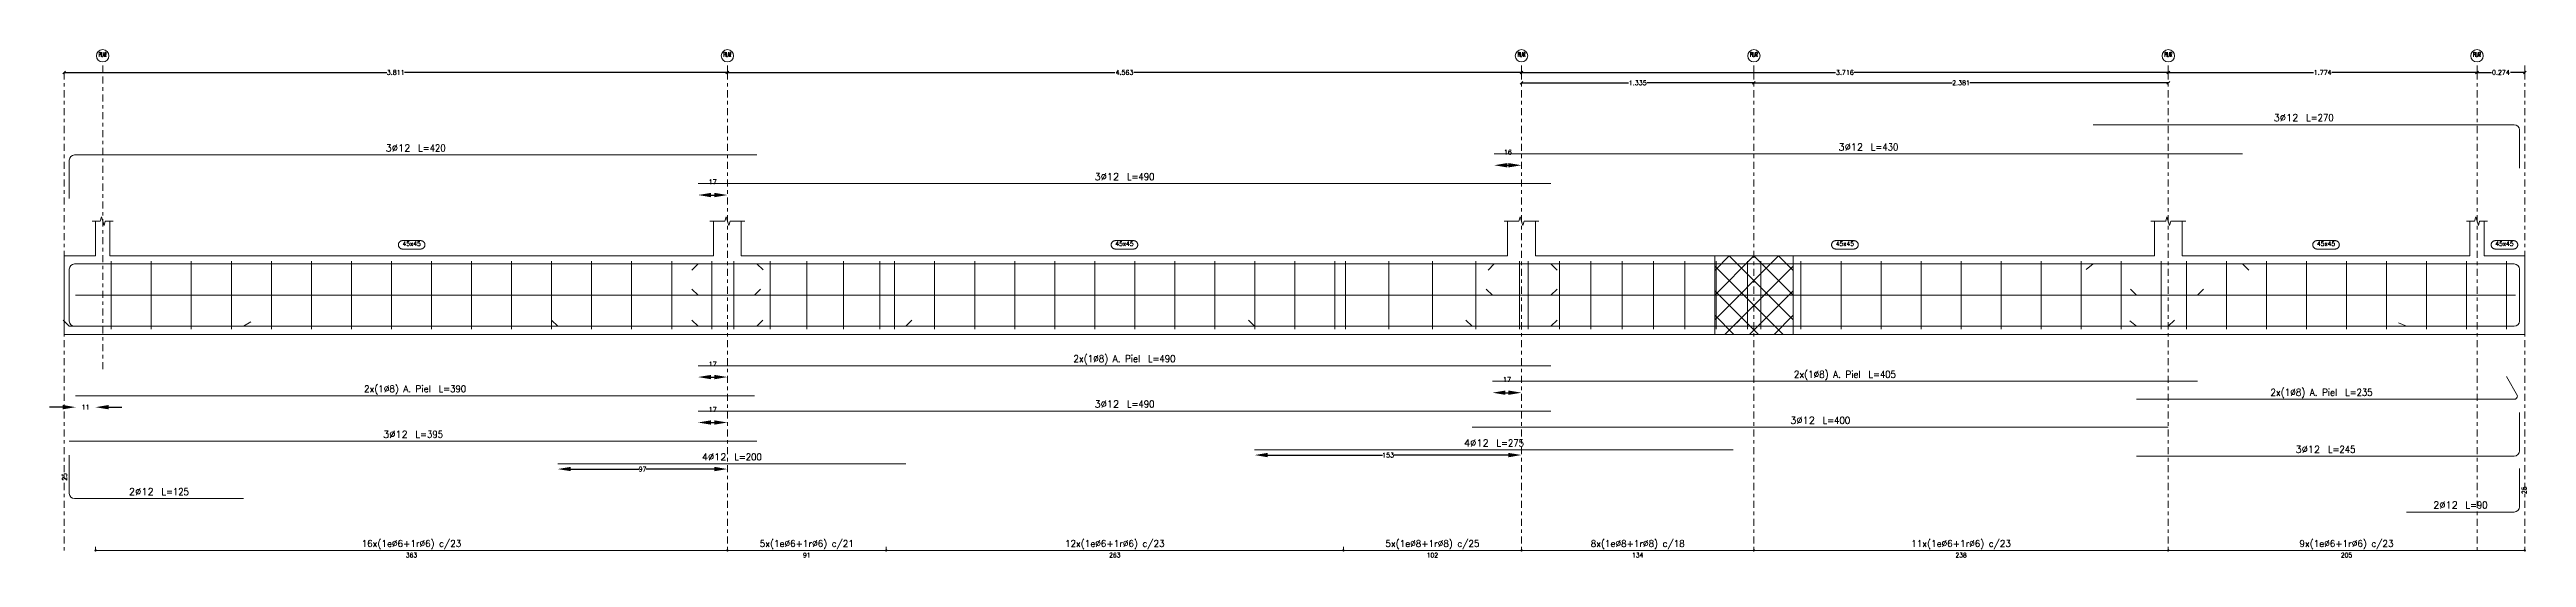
# Model space of a CAD drawing. Header units: millimetres. Extents: x 1 to 227, y -3 to 111.
# Drawn here: x 69.4 to 140.5, y 55.6 to 70.2 of the extents above; entities that cross this region are included whole.
import ezdxf
from ezdxf.enums import TextEntityAlignment as Align

# ---------------------------------------------------------------- set-up
doc = ezdxf.new("R2010")
doc.units = ezdxf.units.MM
doc.linetypes.add('CYPE_RAYAPUNTO', pattern=[0.4125, 0.2025, -0.105, 0, -0.105])
for name, color, linetype, lineweight in [('ALZ_ARM_LONG_ARM_TEXTOS', 3, 'Continuous', 9), ('ALZ_ARM_LONG_TXT_LONG', 3, 'Continuous', 9), ('ALZ_ARM_TRANS_TXT_EST', 3, 'Continuous', 9), ('ALZ_CONT_NUDOS', 122, 'Continuous', 9), ('ALZ_CONT_VIG_HORMIGON', 2, 'Continuous', 9), ('ALZ_COT_COT_ANCLAJES', 3, 'Continuous', 0), ('ALZ_COT_COT_ARM', 3, 'Continuous', 0), ('ALZ_COT_COT_EST', 3, 'Continuous', 0), ('ALZ_COT_COT_LIN_APOYOS', 2, 'CYPE_RAYAPUNTO', 0), ('ALZ_COT_LONGITUD_PROYECTADA', 122, 'Continuous', 0), ('ALZ_COT_TEXTOS_ESTRIBOS', 122, 'Continuous', 0), ('ALZ_REF_COT_LIN_AUX_COTA', 2, 'CYPE_RAYAPUNTO', 9), ('ALZ_REF_REF_NOMBRE', 3, 'Continuous', 9), ('ALZ_REF_REF_REFERENCIA', 3, 'Continuous', 9), ('ALZ_REF_TEXTO_REF_NOMBRE', 3, 'Continuous', 9), ('ALZ_REF_TEXTO_REF_REFERENCIA', 3, 'Continuous', 9), ('ARM_LONGITUDINAL_Ø12', 171, 'Continuous', 9), ('ARM_LONGITUDINAL_Ø8', 32, 'Continuous', 9), ('ARM_TRANSVERSAL_Ø6', 151, 'Continuous', 9), ('ARM_TRANSVERSAL_Ø8', 32, 'Continuous', 9)]:
    doc.layers.add(name, color=color, linetype=linetype, lineweight=lineweight)
doc.styles.add('CYPETXT_0.2_romans', font='romans__.ttf', dxfattribs={"height": 0.133333})
doc.styles.add('CYPETXT_romans', font='romans__.ttf', dxfattribs={"height": 0.2})
doc.dimstyles.new('cype_arrow', dxfattribs={"dimtxt": 0.18, "dimasz": 0.375, "dimexe": 0.05, "dimexo": 0.05, "dimgap": 0, "dimtad": 0, "dimdec": 4, "dimzin": 0, "dimdsep": 46, "dimtxsty": 'CYPETXT_0.2_romans', "dimcen": 0.09, "dimadec": 0, "dimazin": 0, "dimtfac": 1, "dimtdec": 4, "dimtofl": 0, "dimtmove": 2, "dimatfit": 3, "dimfxl": 1, "dimtolj": 1, "dimtzin": 0, "dimarcsym": 0})
doc.dimstyles.new('cype_oblique', dxfattribs={"dimtxt": 0.18, "dimasz": 0.18, "dimexe": 0.05, "dimexo": 0.05, "dimgap": 0, "dimtad": 0, "dimdec": 4, "dimzin": 0, "dimdsep": 46, "dimtxsty": 'CYPETXT_0.2_romans', "dimblk": 'OBLIQUE', "dimtsz": 0.04, "dimcen": 0.09, "dimadec": 0, "dimazin": 0, "dimtfac": 1, "dimtdec": 4, "dimtofl": 0, "dimtmove": 2, "dimatfit": 3, "dimfxl": 1, "dimtolj": 1, "dimtzin": 0, "dimarcsym": 0})

msp = doc.modelspace()

# ---------------------------------------------------------------- texts
at = {"layer": 'ALZ_ARM_LONG_ARM_TEXTOS', "style": 'CYPETXT_romans'}
for s, width, p, p2 in [('3%%c12', 0.900912, (133.256, 68.13065), (133.967, 68.13065)), ('3%%c12', 0.900912, (79.01869, 67.26079), (79.72969, 67.26079)), ('3%%c12', 0.900912, (120.75169, 67.29231), (121.46269, 67.29231)), ('3%%c12', 0.900912, (99.38044, 66.43779), (100.09144, 66.43779)), ('2x(1%%c8) A. Piel', 0.787854, (98.77594, 61.21079), (100.69594, 61.21079)), ('2x(1%%c8) A. Piel', 0.787854, (78.39675, 60.34619), (80.31675, 60.34619)), ('2x(1%%c8) A. Piel', 0.787854, (119.47219, 60.76232), (121.39219, 60.76232)), ('2x(1%%c8) A. Piel', 0.787854, (133.164, 60.24886), (135.084, 60.24886)), ('3%%c12', 0.900912, (99.38044, 59.9067), (100.09144, 59.9067)), ('3%%c12', 0.900912, (78.94369, 59.04328), (79.65469, 59.04328)), ('3%%c12', 0.900912, (119.3665, 59.44477), (120.0775, 59.44477)), ('4%%c12', 0.900912, (88.09937, 58.39328), (88.81037, 58.39328)), ('4%%c12', 0.900912, (109.99592, 58.79477), (110.70692, 58.79477)), ('3%%c12', 0.900912, (133.881, 58.61198), (134.592, 58.61198)), ('2%%c12', 0.900912, (71.64369, 57.39328), (72.35469, 57.39328)), ('2%%c12', 0.900912, (137.837, 57.00899), (138.548, 57.00899))]:
    msp.add_text(s, height=0.2, dxfattribs=dict(at, width=width)).set_placement(p, p2, align=Align.FIT)
at = {"layer": 'ALZ_ARM_LONG_TXT_LONG', "style": 'CYPETXT_romans'}
for s, width, p, p2 in [(' L=270', 0.7704, (134.067, 68.13065), (134.979, 68.13065)), (' L=420', 0.7704, (79.82969, 67.26079), (80.74169, 67.26079)), (' L=430', 0.7704, (121.56269, 67.29231), (122.47469, 67.29231)), (' L=490', 0.7704, (100.19144, 66.43779), (101.10344, 66.43779)), (' L=490', 0.7704, (100.79594, 61.21079), (101.70794, 61.21079)), (' L=390', 0.7704, (80.41675, 60.34619), (81.32875, 60.34619)), (' L=405', 0.7704, (121.49219, 60.76232), (122.40419, 60.76232)), (' L=490', 0.7704, (100.19144, 59.9067), (101.10344, 59.9067)), (' L=235', 0.7704, (135.184, 60.24886), (136.096, 60.24886)), (' L=395', 0.7704, (79.75469, 59.04328), (80.66669, 59.04328)), (' L=400', 0.7704, (120.1775, 59.44477), (121.0895, 59.44477)), (' L=200', 0.7704, (88.91037, 58.39328), (89.82237, 58.39328)), (' L=275', 0.7704, (110.80692, 58.79477), (111.71892, 58.79477)), (' L=245', 0.7704, (134.692, 58.61198), (135.604, 58.61198)), (' L=125', 0.7704, (72.45469, 57.39328), (73.36669, 57.39328)), (' L=90', 0.756659, (138.648, 57.00899), (139.398, 57.00899))]:
    msp.add_text(s, height=0.2, dxfattribs=dict(at, width=width)).set_placement(p, p2, align=Align.FIT)
at = {"layer": 'ALZ_ARM_TRANS_TXT_EST', "style": 'CYPETXT_romans'}
for s, width, p, p2 in [('16x(1e%%c6+1r%%c6) c/23', 0.810054, (78.32775, 55.90506), (81.19275, 55.90506)), ('5x(1e%%c6+1r%%c6) c/21', 0.808265, (89.76529, 55.90506), (92.46829, 55.90506)), ('12x(1e%%c6+1r%%c6) c/23', 0.810054, (98.53221, 55.90506), (101.39721, 55.90506)), ('5x(1e%%c8+1r%%c8) c/25', 0.808265, (107.73836, 55.90506), (110.44136, 55.90506)), ('8x(1e%%c8+1r%%c8) c/18', 0.808265, (113.63519, 55.90506), (116.33819, 55.90506)), ('11x(1e%%c6+1r%%c6) c/23', 0.810054, (122.844, 55.90506), (125.709, 55.90506)), ('9x(1e%%c6+1r%%c6) c/23', 0.808265, (133.99625, 55.90506), (136.69925, 55.90506))]:
    msp.add_text(s, height=0.2, dxfattribs=dict(at, width=width)).set_placement(p, p2, align=Align.FIT)
at = {"layer": 'ALZ_COT_COT_ANCLAJES', "style": 'CYPETXT_romans', "width": 0.841121}
for p, p2 in [((69.86352, 57.81028), (69.86352, 58.02628)), ((140.5175, 57.42599), (140.5175, 57.64199))]:
    msp.add_text('25', height=0.133333, rotation=90, dxfattribs=at).set_placement(p, p2, align=Align.FIT)
at = {"layer": 'ALZ_COT_TEXTOS_ESTRIBOS', "style": 'CYPETXT_romans', "width": 0.841121}
for s, p, p2 in [('363', (79.59825, 55.60506), (79.92225, 55.60506)), ('91', (91.00879, 55.60506), (91.22479, 55.60506)), ('263', (99.80271, 55.60506), (100.12671, 55.60506)), ('102', (108.92786, 55.60506), (109.25186, 55.60506)), ('134', (114.82469, 55.60506), (115.14869, 55.60506)), ('238', (124.1145, 55.60506), (124.4385, 55.60506)), ('205', (135.18575, 55.60506), (135.50975, 55.60506))]:
    msp.add_text(s, height=0.133333, dxfattribs=at).set_placement(p, p2, align=Align.FIT)
at = {"layer": 'ALZ_REF_TEXTO_REF_NOMBRE', "style": 'CYPETXT_romans', "width": 0.840822}
for p, p2 in [((79.50325, 64.54745), (80.02725, 64.54745)), ((99.97994, 64.54745), (100.50394, 64.54745)), ((120.67619, 64.54745), (121.20019, 64.54745)), ((134.49825, 64.54745), (135.02225, 64.54745)), ((139.623, 64.54745), (140.147, 64.54745))]:
    msp.add_text('45x45', height=0.133333, dxfattribs=at).set_placement(p, p2, align=Align.FIT)
at = {"layer": 'ALZ_REF_TEXTO_REF_REFERENCIA', "style": 'CYPETXT_romans', "width": 0.406031}
for p, p2 in [((70.78, 69.97571), (71, 69.97571)), ((88.7255, 69.97571), (88.9455, 69.97571)), ((111.53838, 69.97571), (111.75838, 69.97571)), ((118.215, 69.97571), (118.435, 69.97571)), ((130.118, 69.97571), (130.338, 69.97571)), ((138.9875, 69.97571), (139.2075, 69.97571))]:
    msp.add_text('PILAR', height=0.133333, dxfattribs=at).set_placement(p, p2, align=Align.FIT)

# ---------------------------------------------------------------- blocks, each defined once
blk = doc.blocks.new('*D46')
at = {"layer": 'ALZ_COT_LONGITUD_PROYECTADA', "color": 0, "lineweight": -2, "transparency": 16777216}
for p, q in [((111.608, 69.191), (111.688, 69.271)), ((111.648, 69.231), (114.726, 69.231)), ((118.325, 69.231), (115.248, 69.231)), ((118.285, 69.191), (118.365, 69.271))]:
    blk.add_line(p, q, dxfattribs=at)
at = {"layer": 'Defpoints', "color": 0, "transparency": 16777216}
for p in [(111.648, 69.231), (111.648, 69.231), (118.325, 69.231)]:
    blk.add_point(p, dxfattribs=at)
at = {"layer": 'ALZ_COT_LONGITUD_PROYECTADA', "color": 0, "transparency": 16777216, "insert": (114.987, 69.231), "char_height": 0.1333, "attachment_point": 5, "style": 'CYPETXT_0.2_romans'}
blk.add_mtext('\\A1;1.335', dxfattribs=at)
blk = doc.blocks.new('_OBLIQUE')
at = {"color": 0, "linetype": 'ByBlock', "lineweight": -2}
blk.add_line((-0.5, -0.5), (0.5, 0.5), dxfattribs=at)
blk = doc.blocks.new('*D47')
at = {"layer": 'ALZ_COT_LONGITUD_PROYECTADA', "color": 0, "lineweight": -2, "transparency": 16777216}
for p, q in [((118.285, 69.191), (118.365, 69.271)), ((118.325, 69.231), (124.023, 69.231)), ((130.228, 69.231), (124.53, 69.231)), ((130.188, 69.191), (130.268, 69.271))]:
    blk.add_line(p, q, dxfattribs=at)
at = {"layer": 'Defpoints', "color": 0, "transparency": 16777216}
for p in [(118.325, 69.231), (118.325, 69.231), (130.228, 69.231)]:
    blk.add_point(p, dxfattribs=at)
at = {"layer": 'ALZ_COT_LONGITUD_PROYECTADA', "color": 0, "transparency": 16777216, "insert": (124.276, 69.231), "char_height": 0.1333, "attachment_point": 5, "style": 'CYPETXT_0.2_romans'}
blk.add_mtext('\\A1;2.381', dxfattribs=at)
blk = doc.blocks.new('*D48')
at = {"layer": 'ALZ_COT_LONGITUD_PROYECTADA', "color": 0, "lineweight": -2, "transparency": 16777216}
for p, q in [((69.74, 69.491), (69.82, 69.571)), ((69.78, 69.531), (79.056, 69.531)), ((88.835, 69.531), (79.56, 69.531)), ((88.795, 69.491), (88.875, 69.571))]:
    blk.add_line(p, q, dxfattribs=at)
at = {"layer": 'Defpoints', "color": 0, "transparency": 16777216}
for p in [(69.78, 69.531), (69.78, 69.531), (88.835, 69.531)]:
    blk.add_point(p, dxfattribs=at)
at = {"layer": 'ALZ_COT_LONGITUD_PROYECTADA', "color": 0, "transparency": 16777216, "insert": (79.308, 69.531), "char_height": 0.1333, "attachment_point": 5, "style": 'CYPETXT_0.2_romans'}
blk.add_mtext('\\A1;3.811', dxfattribs=at)
blk = doc.blocks.new('*D49')
at = {"layer": 'ALZ_COT_LONGITUD_PROYECTADA', "color": 0, "lineweight": -2, "transparency": 16777216}
for p, q in [((88.795, 69.491), (88.875, 69.571)), ((88.835, 69.531), (99.97, 69.531)), ((111.648, 69.531), (100.514, 69.531)), ((111.608, 69.491), (111.688, 69.571))]:
    blk.add_line(p, q, dxfattribs=at)
at = {"layer": 'Defpoints', "color": 0, "transparency": 16777216}
for p in [(88.835, 69.531), (88.835, 69.531), (111.648, 69.531)]:
    blk.add_point(p, dxfattribs=at)
at = {"layer": 'ALZ_COT_LONGITUD_PROYECTADA', "color": 0, "transparency": 16777216, "insert": (100.242, 69.531), "char_height": 0.1333, "attachment_point": 5, "style": 'CYPETXT_0.2_romans'}
blk.add_mtext('\\A1;4.563', dxfattribs=at)
blk = doc.blocks.new('*D50')
at = {"layer": 'ALZ_COT_LONGITUD_PROYECTADA', "color": 0, "lineweight": -2, "transparency": 16777216}
for p, q in [((111.608, 69.491), (111.688, 69.571)), ((111.648, 69.531), (120.667, 69.531)), ((130.228, 69.531), (121.209, 69.531)), ((130.188, 69.491), (130.268, 69.571))]:
    blk.add_line(p, q, dxfattribs=at)
at = {"layer": 'Defpoints', "color": 0, "transparency": 16777216}
for p in [(111.648, 69.531), (111.648, 69.531), (130.228, 69.531)]:
    blk.add_point(p, dxfattribs=at)
at = {"layer": 'ALZ_COT_LONGITUD_PROYECTADA', "color": 0, "transparency": 16777216, "insert": (120.938, 69.531), "char_height": 0.1333, "attachment_point": 5, "style": 'CYPETXT_0.2_romans'}
blk.add_mtext('\\A1;3.716', dxfattribs=at)
blk = doc.blocks.new('*D51')
at = {"layer": 'ALZ_COT_LONGITUD_PROYECTADA', "color": 0, "lineweight": -2, "transparency": 16777216}
for p, q in [((130.188, 69.491), (130.268, 69.571)), ((130.228, 69.531), (134.399, 69.531)), ((139.097, 69.531), (134.926, 69.531)), ((139.057, 69.491), (139.137, 69.571))]:
    blk.add_line(p, q, dxfattribs=at)
at = {"layer": 'Defpoints', "color": 0, "transparency": 16777216}
for p in [(130.228, 69.531), (130.228, 69.531), (139.097, 69.531)]:
    blk.add_point(p, dxfattribs=at)
at = {"layer": 'ALZ_COT_LONGITUD_PROYECTADA', "color": 0, "transparency": 16777216, "insert": (134.663, 69.531), "char_height": 0.1333, "attachment_point": 5, "style": 'CYPETXT_0.2_romans'}
blk.add_mtext('\\A1;1.774', dxfattribs=at)
blk = doc.blocks.new('*D52')
at = {"layer": 'ALZ_COT_LONGITUD_PROYECTADA', "color": 0, "lineweight": -2, "transparency": 16777216}
for p, q in [((139.057, 69.491), (139.137, 69.571)), ((139.097, 69.531), (139.509, 69.531)), ((140.468, 69.531), (140.056, 69.531)), ((140.428, 69.491), (140.508, 69.571))]:
    blk.add_line(p, q, dxfattribs=at)
at = {"layer": 'Defpoints', "color": 0, "transparency": 16777216}
for p in [(139.097, 69.531), (139.097, 69.531), (140.468, 69.531)]:
    blk.add_point(p, dxfattribs=at)
at = {"layer": 'ALZ_COT_LONGITUD_PROYECTADA', "color": 0, "transparency": 16777216, "insert": (139.782, 69.531), "char_height": 0.1333, "attachment_point": 5, "style": 'CYPETXT_0.2_romans'}
blk.add_mtext('\\A1;0.274', dxfattribs=at)
blk = doc.blocks.new('*D53')
at = {"layer": 'ALZ_COT_COT_ARM', "color": 0, "lineweight": -2, "transparency": 16777216}
blk.add_line((88.367, 66.011), (88.46, 66.011), dxfattribs=at)
at = {"layer": 'ALZ_COT_COT_ARM', "color": 0, "transparency": 16777216}
for points in [[(88.367, 66.073), (88.367, 65.948), (87.992, 66.011)], [(88.46, 66.073), (88.46, 65.948), (88.835, 66.011)]]:
    blk.add_solid(points, dxfattribs=at)
at = {"layer": 'Defpoints', "color": 0, "transparency": 16777216}
for p in [(87.992, 66.011), (88.835, 66.011), (88.835, 66.011)]:
    blk.add_point(p, dxfattribs=at)
at = {"layer": 'ALZ_COT_COT_ARM', "color": 0, "transparency": 16777216, "insert": (88.414, 66.386), "char_height": 0.1333, "attachment_point": 5, "style": 'CYPETXT_0.2_romans'}
blk.add_mtext('\\A1;17', dxfattribs=at)
blk = doc.blocks.new('*D54')
at = {"layer": 'ALZ_COT_COT_ARM', "color": 0, "lineweight": -2, "transparency": 16777216}
blk.add_line((88.367, 59.48), (88.46, 59.48), dxfattribs=at)
at = {"layer": 'ALZ_COT_COT_ARM', "color": 0, "transparency": 16777216}
for points in [[(88.367, 59.542), (88.367, 59.417), (87.992, 59.48)], [(88.46, 59.542), (88.46, 59.417), (88.835, 59.48)]]:
    blk.add_solid(points, dxfattribs=at)
at = {"layer": 'Defpoints', "color": 0, "transparency": 16777216}
for p in [(87.992, 59.48), (88.835, 59.48), (88.835, 59.48)]:
    blk.add_point(p, dxfattribs=at)
at = {"layer": 'ALZ_COT_COT_ARM', "color": 0, "transparency": 16777216, "insert": (88.414, 59.855), "char_height": 0.1333, "attachment_point": 5, "style": 'CYPETXT_0.2_romans'}
blk.add_mtext('\\A1;17', dxfattribs=at)
blk = doc.blocks.new('*D55')
at = {"layer": 'ALZ_COT_COT_ARM', "color": 0, "lineweight": -2, "transparency": 16777216}
blk.add_line((111.238, 66.865), (111.273, 66.865), dxfattribs=at)
at = {"layer": 'ALZ_COT_COT_ARM', "color": 0, "transparency": 16777216}
for points in [[(111.238, 66.928), (111.238, 66.803), (110.863, 66.865)], [(111.273, 66.928), (111.273, 66.803), (111.648, 66.865)]]:
    blk.add_solid(points, dxfattribs=at)
at = {"layer": 'Defpoints', "color": 0, "transparency": 16777216}
for p in [(110.863, 66.865), (111.648, 66.865), (111.648, 66.865)]:
    blk.add_point(p, dxfattribs=at)
at = {"layer": 'ALZ_COT_COT_ARM', "color": 0, "transparency": 16777216, "insert": (111.256, 67.24), "char_height": 0.1333, "attachment_point": 5, "style": 'CYPETXT_0.2_romans'}
blk.add_mtext('\\A1;16', dxfattribs=at)
blk = doc.blocks.new('*D56')
at = {"layer": 'ALZ_COT_COT_ARM', "color": 0, "lineweight": -2, "transparency": 16777216}
for p, q in [((69.738, 59.919), (69.363, 59.919)), ((71.06, 59.919), (71.435, 59.919))]:
    blk.add_line(p, q, dxfattribs=at)
at = {"layer": 'ALZ_COT_COT_ARM', "color": 0, "transparency": 16777216}
for points in [[(69.738, 59.982), (69.738, 59.857), (70.113, 59.919)], [(71.06, 59.982), (71.06, 59.857), (70.685, 59.919)]]:
    blk.add_solid(points, dxfattribs=at)
at = {"layer": 'Defpoints', "color": 0, "transparency": 16777216}
for p in [(70.113, 59.919), (70.685, 59.919), (70.685, 59.919)]:
    blk.add_point(p, dxfattribs=at)
at = {"layer": 'ALZ_COT_COT_ARM', "color": 0, "transparency": 16777216, "insert": (70.399, 59.919), "char_height": 0.1333, "attachment_point": 5, "style": 'CYPETXT_0.2_romans'}
blk.add_mtext('\\A1;11', dxfattribs=at)
blk = doc.blocks.new('*D57')
at = {"layer": 'ALZ_COT_COT_ARM', "color": 0, "lineweight": -2, "transparency": 16777216}
blk.add_line((88.367, 60.784), (88.46, 60.784), dxfattribs=at)
at = {"layer": 'ALZ_COT_COT_ARM', "color": 0, "transparency": 16777216}
for points in [[(88.367, 60.846), (88.367, 60.721), (87.992, 60.784)], [(88.46, 60.846), (88.46, 60.721), (88.835, 60.784)]]:
    blk.add_solid(points, dxfattribs=at)
at = {"layer": 'Defpoints', "color": 0, "transparency": 16777216}
for p in [(87.992, 60.784), (88.835, 60.784), (88.835, 60.784)]:
    blk.add_point(p, dxfattribs=at)
at = {"layer": 'ALZ_COT_COT_ARM', "color": 0, "transparency": 16777216, "insert": (88.414, 61.159), "char_height": 0.1333, "attachment_point": 5, "style": 'CYPETXT_0.2_romans'}
blk.add_mtext('\\A1;17', dxfattribs=at)
blk = doc.blocks.new('*D58')
at = {"layer": 'ALZ_COT_COT_ARM', "color": 0, "lineweight": -2, "transparency": 16777216}
blk.add_line((111.188, 60.335), (111.273, 60.335), dxfattribs=at)
at = {"layer": 'ALZ_COT_COT_ARM', "color": 0, "transparency": 16777216}
for points in [[(111.188, 60.398), (111.188, 60.273), (110.813, 60.335)], [(111.273, 60.398), (111.273, 60.273), (111.648, 60.335)]]:
    blk.add_solid(points, dxfattribs=at)
at = {"layer": 'Defpoints', "color": 0, "transparency": 16777216}
for p in [(110.813, 60.335), (111.648, 60.335), (111.648, 60.335)]:
    blk.add_point(p, dxfattribs=at)
at = {"layer": 'ALZ_COT_COT_ARM', "color": 0, "transparency": 16777216, "insert": (111.231, 60.71), "char_height": 0.1333, "attachment_point": 5, "style": 'CYPETXT_0.2_romans'}
blk.add_mtext('\\A1;17', dxfattribs=at)
blk = doc.blocks.new('*D59')
at = {"layer": 'ALZ_COT_COT_ARM', "color": 0, "lineweight": -2, "transparency": 16777216}
for p, q in [((84.336, 58.143), (86.291, 58.143)), ((88.46, 58.143), (86.505, 58.143))]:
    blk.add_line(p, q, dxfattribs=at)
at = {"layer": 'ALZ_COT_COT_ARM', "color": 0, "transparency": 16777216}
for points in [[(84.336, 58.206), (84.336, 58.081), (83.961, 58.143)], [(88.46, 58.206), (88.46, 58.081), (88.835, 58.143)]]:
    blk.add_solid(points, dxfattribs=at)
at = {"layer": 'Defpoints', "color": 0, "transparency": 16777216}
for p in [(83.961, 58.143), (88.835, 58.143), (88.835, 58.143)]:
    blk.add_point(p, dxfattribs=at)
at = {"layer": 'ALZ_COT_COT_ARM', "color": 0, "transparency": 16777216, "insert": (86.398, 58.143), "char_height": 0.1333, "attachment_point": 5, "style": 'CYPETXT_0.2_romans'}
blk.add_mtext('\\A1;97', dxfattribs=at)
blk = doc.blocks.new('*D60')
at = {"layer": 'ALZ_COT_COT_ARM', "color": 0, "lineweight": -2, "transparency": 16777216}
for p, q in [((104.357, 58.545), (107.651, 58.545)), ((111.273, 58.545), (107.979, 58.545))]:
    blk.add_line(p, q, dxfattribs=at)
at = {"layer": 'ALZ_COT_COT_ARM', "color": 0, "transparency": 16777216}
for points in [[(104.357, 58.607), (104.357, 58.482), (103.982, 58.545)], [(111.273, 58.607), (111.273, 58.482), (111.648, 58.545)]]:
    blk.add_solid(points, dxfattribs=at)
at = {"layer": 'Defpoints', "color": 0, "transparency": 16777216}
for p in [(103.982, 58.545), (111.648, 58.545), (111.648, 58.545)]:
    blk.add_point(p, dxfattribs=at)
at = {"layer": 'ALZ_COT_COT_ARM', "color": 0, "transparency": 16777216, "insert": (107.815, 58.545), "char_height": 0.1333, "attachment_point": 5, "style": 'CYPETXT_0.2_romans'}
blk.add_mtext('\\A1;153', dxfattribs=at)

# ---------------------------------------------------------------- dimensions: what is measured, and where the dimension line sits
at = {"layer": 'ALZ_COT_COT_ARM'}
for p1, p2, text, picture, middle in [((110.86319, 66.86531), (111.64838, 66.86531), '16', '*D55', (111.25579, 67.24031)), ((87.99194, 66.01079), (88.8355, 66.01079), '17', '*D53', (88.41372, 66.38579)), ((87.99194, 60.78379), (88.8355, 60.78379), '17', '*D57', (88.41372, 61.15879)), ((110.81319, 60.33532), (111.64838, 60.33532), '17', '*D58', (111.23079, 60.71032)), ((70.11275, 59.91919), (70.685, 59.91919), '11', '*D56', (70.39887, 59.91919)), ((87.99194, 59.4797), (88.8355, 59.4797), '17', '*D54', (88.41372, 59.8547)), ((103.98242, 58.54477), (111.64838, 58.54477), '153', '*D60', (107.8154, 58.54477)), ((83.96087, 58.14328), (88.8355, 58.14328), '97', '*D59', (86.39818, 58.14328))]:
    dim = msp.add_aligned_dim(p1=p1, p2=p2, distance=0, text=text, dimstyle='cype_arrow', override={"dimexe": 0, "dimexo": 0}, dxfattribs=at)
    dim.commit()
    dim.dimension.update_dxf_attribs({"geometry": picture, "text_midpoint": middle})
at = {"layer": 'ALZ_COT_LONGITUD_PROYECTADA'}
for p1, p2, text, picture, middle in [((88.8355, 69.53065), (69.78019, 69.53065), '3.811', '*D48', (79.30785, 69.53065)), ((111.64838, 69.53065), (88.8355, 69.53065), '4.563', '*D49', (100.24194, 69.53065)), ((130.228, 69.53065), (111.64838, 69.53065), '3.716', '*D50', (120.93819, 69.53065)), ((118.325, 69.23065), (111.64838, 69.23065), '1.335', '*D46', (114.98669, 69.23065)), ((130.228, 69.23065), (118.325, 69.23065), '2.381', '*D47', (124.2765, 69.23065)), ((139.0975, 69.53065), (130.228, 69.53065), '1.774', '*D51', (134.66275, 69.53065)), ((140.4675, 69.53065), (139.0975, 69.53065), '0.274', '*D52', (139.7825, 69.53065))]:
    dim = msp.add_aligned_dim(p1=p1, p2=p2, distance=0, text=text, dimstyle='cype_oblique', override={"dimexe": 0, "dimexo": 0}, dxfattribs=at)
    dim.commit()
    dim.dimension.update_dxf_attribs({"geometry": picture, "text_midpoint": middle})

# ---------------------------------------------------------------- linework, layer by layer
at = {"layer": 'ALZ_CONT_NUDOS'}
for p, q in [((70.685, 64.26079), (70.685, 65.26079)), ((71.095, 64.26079), (71.095, 65.26079)), ((88.4355, 64.26079), (88.4355, 65.26079)), ((89.2355, 64.26079), (89.2355, 65.26079)), ((111.24838, 64.26079), (111.24838, 65.26079)), ((112.04838, 64.26079), (112.04838, 65.26079)), ((129.828, 64.26079), (129.828, 65.26079)), ((130.628, 64.26079), (130.628, 65.26079)), ((138.8925, 64.26079), (138.8925, 65.26079)), ((139.3025, 64.26079), (139.3025, 65.26079))]:
    msp.add_line(p, q, dxfattribs=at)
at = {"layer": 'ALZ_CONT_NUDOS', "lineweight": 0}
for p, q in [((117.2, 63.84289), (117.61789, 64.26079)), ((117.2, 63.13579), (118.325, 64.26079)), ((117.2, 62.42868), (119.0321, 64.26079)), ((119.45, 62.42868), (117.61789, 64.26079)), ((119.45, 63.13579), (118.325, 64.26079)), ((119.45, 63.84289), (119.0321, 64.26079)), ((119.16078, 62.01079), (117.2, 63.97157)), ((117.48921, 62.01079), (119.45, 63.97157)), ((118.45368, 62.01079), (117.2, 63.26447)), ((118.19632, 62.01079), (119.45, 63.26447)), ((117.74657, 62.01079), (117.2, 62.55736)), ((118.90342, 62.01079), (119.45, 62.55736))]:
    msp.add_line(p, q, dxfattribs=at)
at = {"layer": 'ALZ_CONT_NUDOS'}
for points in [[(70.585, 65.26079), (70.815, 65.26079), (70.8525, 65.38579), (70.9275, 65.13579), (70.965, 65.26079), (71.195, 65.26079)], [(88.3355, 65.26079), (88.7605, 65.26079), (88.798, 65.38579), (88.873, 65.13579), (88.9105, 65.26079), (89.3355, 65.26079)], [(111.14838, 65.26079), (111.57338, 65.26079), (111.61088, 65.38579), (111.68588, 65.13579), (111.72338, 65.26079), (112.14838, 65.26079)], [(129.728, 65.26079), (130.153, 65.26079), (130.1905, 65.38579), (130.2655, 65.13579), (130.303, 65.26079), (130.728, 65.26079)], [(138.7925, 65.26079), (139.0225, 65.26079), (139.06, 65.38579), (139.135, 65.13579), (139.1725, 65.26079), (139.4025, 65.26079)], [(70.685, 64.26079), (69.78019, 64.26079), (69.78019, 62.01079), (70.685, 62.01079), (71.095, 62.01079)], [(88.4355, 62.01079), (89.2355, 62.01079)], [(111.24838, 62.01079), (112.04838, 62.01079)], [(129.828, 62.01079), (130.628, 62.01079)], [(138.8925, 62.01079), (139.3025, 62.01079)]]:
    msp.add_lwpolyline(points, dxfattribs=at)
at = {"layer": 'ALZ_CONT_NUDOS', "lineweight": 0}
msp.add_lwpolyline([(117.2, 64.26079), (117.2, 62.01079), (119.45, 62.01079), (119.45, 64.26079), (117.2, 64.26079)], close=True, dxfattribs=at)
at = {"layer": 'ALZ_CONT_VIG_HORMIGON'}
for p, q in [((71.095, 64.26079), (88.4355, 64.26079)), ((89.2355, 64.26079), (111.24838, 64.26079)), ((112.04838, 64.26079), (118.325, 64.26079)), ((118.325, 64.26079), (129.828, 64.26079)), ((130.628, 64.26079), (138.8925, 64.26079)), ((139.3025, 64.26079), (140.4675, 64.26079)), ((71.095, 62.01079), (88.4355, 62.01079)), ((89.2355, 62.01079), (111.24838, 62.01079)), ((112.04838, 62.01079), (118.325, 62.01079)), ((118.325, 62.01079), (129.828, 62.01079)), ((130.628, 62.01079), (138.8925, 62.01079))]:
    msp.add_line(p, q, dxfattribs=at)
msp.add_lwpolyline([(139.3025, 62.01079), (140.4675, 62.01079), (140.4675, 64.26079)], dxfattribs=at)
at = {"layer": 'ALZ_COT_COT_EST'}
for p, q in [((70.685, 55.80506), (70.685, 55.90506)), ((88.8355, 55.80506), (88.8355, 55.90506)), ((93.39808, 55.80506), (93.39808, 55.90506)), ((106.53133, 55.80506), (106.53133, 55.90506)), ((111.64838, 55.80506), (111.64838, 55.90506)), ((118.325, 55.80506), (118.325, 55.90506)), ((130.228, 55.80506), (130.228, 55.90506))]:
    msp.add_line(p, q, dxfattribs=at)
for points in [[(70.685, 55.80506), (88.8355, 55.80506), (88.8355, 55.90506)], [(88.8355, 55.80506), (93.39808, 55.80506), (93.39808, 55.90506)], [(93.39808, 55.80506), (106.53133, 55.80506), (106.53133, 55.90506)], [(106.53133, 55.80506), (111.64838, 55.80506), (111.64838, 55.90506)], [(111.64838, 55.80506), (118.325, 55.80506), (118.325, 55.90506)], [(118.325, 55.80506), (130.228, 55.80506), (130.228, 55.90506)], [(130.228, 55.80506), (140.4675, 55.80506), (140.4675, 55.90506)]]:
    msp.add_lwpolyline(points, dxfattribs=at)
for centre in [(70.685, 55.80506), (88.8355, 55.80506), (88.8355, 55.80506), (93.39808, 55.80506), (93.39808, 55.80506), (106.53133, 55.80506), (106.53133, 55.80506), (111.64838, 55.80506), (111.64838, 55.80506), (118.325, 55.80506), (118.325, 55.80506), (130.228, 55.80506), (130.228, 55.80506), (140.4675, 55.80506)]:
    msp.add_circle(centre, 0.02, dxfattribs=at)
at = {"layer": 'ALZ_COT_COT_LIN_APOYOS'}
for p, q in [((69.78019, 69.53065), (69.78019, 55.80506)), ((88.8355, 69.53065), (88.8355, 55.80506)), ((111.64838, 69.53065), (111.64838, 55.80506)), ((111.64838, 69.53065), (111.64838, 55.80506)), ((118.325, 69.53065), (118.325, 55.80506)), ((130.228, 69.53065), (130.228, 55.80506)), ((130.228, 69.53065), (130.228, 55.80506)), ((139.0975, 69.53065), (139.0975, 55.80506)), ((140.4675, 69.53065), (140.4675, 55.80506))]:
    msp.add_line(p, q, dxfattribs=at)
at = {"layer": 'ALZ_REF_COT_LIN_AUX_COTA'}
for p, q in [((70.89, 69.53065), (70.89, 69.83065)), ((88.8355, 69.53065), (88.8355, 69.83065)), ((111.64838, 69.53065), (111.64838, 69.83065)), ((118.325, 69.53065), (118.325, 69.83065)), ((130.228, 69.53065), (130.228, 69.83065)), ((139.0975, 69.53065), (139.0975, 69.83065)), ((140.4675, 69.53065), (140.4675, 69.83065)), ((70.89, 61.01079), (70.89, 69.53065))]:
    msp.add_line(p, q, dxfattribs=at)
at = {"layer": 'ALZ_REF_REF_NOMBRE'}
for points in [[(80.02725, 64.70079), (80.03527, 64.70052), (80.04324, 64.69972), (80.05115, 64.69838), (80.05895, 64.69652), (80.06661, 64.69415), (80.0741, 64.69127), (80.08137, 64.68789), (80.0884, 64.68404), (80.09516, 64.67972), (80.10162, 64.67496), (80.10774, 64.66979), (80.11351, 64.66421), (80.11889, 64.65826), (80.12386, 64.65197), (80.1284, 64.64536), (80.13248, 64.63846), (80.1361, 64.6313), (80.13923, 64.62392), (80.14186, 64.61634), (80.14398, 64.60861), (80.14558, 64.60075), (80.14665, 64.5928), (80.14718, 64.5848), (80.14718, 64.57678), (80.14665, 64.56878), (80.14558, 64.56083), (80.14398, 64.55297), (80.14186, 64.54523), (80.13923, 64.53766), (80.1361, 64.53028), (80.13248, 64.52312), (80.1284, 64.51622), (80.12386, 64.50961), (80.11889, 64.50331), (80.11351, 64.49736), (80.10774, 64.49179), (80.10162, 64.48661), (80.09516, 64.48186), (80.0884, 64.47754), (80.08137, 64.47369), (80.0741, 64.47031), (80.06661, 64.46743), (80.05895, 64.46505), (80.05115, 64.46319), (80.04324, 64.46186), (80.03527, 64.46106), (80.02725, 64.46079), (79.50325, 64.46079), (79.49523, 64.46106), (79.48726, 64.46186), (79.47935, 64.46319), (79.47155, 64.46505), (79.46389, 64.46743), (79.4564, 64.47031), (79.44913, 64.47369), (79.4421, 64.47754), (79.43534, 64.48186), (79.42888, 64.48661), (79.42276, 64.49179), (79.41699, 64.49736), (79.41161, 64.50331), (79.40664, 64.50961), (79.4021, 64.51622), (79.39802, 64.52312), (79.3944, 64.53028), (79.39127, 64.53766), (79.38864, 64.54523), (79.38652, 64.55297), (79.38492, 64.56083), (79.38385, 64.56878), (79.38332, 64.57678), (79.38332, 64.5848), (79.38385, 64.5928), (79.38492, 64.60075), (79.38652, 64.60861), (79.38864, 64.61634), (79.39127, 64.62392), (79.3944, 64.6313), (79.39802, 64.63846), (79.4021, 64.64536), (79.40664, 64.65197), (79.41161, 64.65826), (79.41699, 64.66421), (79.42276, 64.66979), (79.42888, 64.67496), (79.43534, 64.67972), (79.4421, 64.68404), (79.44913, 64.68789), (79.4564, 64.69127), (79.46389, 64.69415), (79.47155, 64.69652), (79.47935, 64.69838), (79.48726, 64.69972), (79.49523, 64.70052), (79.50325, 64.70079), (80.02725, 64.70079)], [(100.50394, 64.70079), (100.51196, 64.70052), (100.51993, 64.69972), (100.52784, 64.69838), (100.53564, 64.69652), (100.5433, 64.69415), (100.55079, 64.69127), (100.55806, 64.68789), (100.56509, 64.68404), (100.57185, 64.67972), (100.57831, 64.67496), (100.58443, 64.66979), (100.5902, 64.66421), (100.59558, 64.65826), (100.60055, 64.65197), (100.60509, 64.64536), (100.60917, 64.63846), (100.61279, 64.6313), (100.61592, 64.62392), (100.61855, 64.61634), (100.62067, 64.60861), (100.62227, 64.60075), (100.62334, 64.5928), (100.62387, 64.5848), (100.62387, 64.57678), (100.62334, 64.56878), (100.62227, 64.56083), (100.62067, 64.55297), (100.61855, 64.54523), (100.61592, 64.53766), (100.61279, 64.53028), (100.60917, 64.52312), (100.60509, 64.51622), (100.60055, 64.50961), (100.59558, 64.50331), (100.5902, 64.49736), (100.58443, 64.49179), (100.57831, 64.48661), (100.57185, 64.48186), (100.56509, 64.47754), (100.55806, 64.47369), (100.55079, 64.47031), (100.5433, 64.46743), (100.53564, 64.46505), (100.52784, 64.46319), (100.51993, 64.46186), (100.51196, 64.46106), (100.50394, 64.46079), (99.97994, 64.46079), (99.97193, 64.46106), (99.96395, 64.46186), (99.95604, 64.46319), (99.94824, 64.46505), (99.94058, 64.46743), (99.93309, 64.47031), (99.92582, 64.47369), (99.91879, 64.47754), (99.91203, 64.48186), (99.90557, 64.48661), (99.89945, 64.49179), (99.89368, 64.49736), (99.8883, 64.50331), (99.88333, 64.50961), (99.87879, 64.51622), (99.87471, 64.52312), (99.87109, 64.53028), (99.86796, 64.53766), (99.86533, 64.54523), (99.86321, 64.55297), (99.86161, 64.56083), (99.86054, 64.56878), (99.86001, 64.57678), (99.86001, 64.5848), (99.86054, 64.5928), (99.86161, 64.60075), (99.86321, 64.60861), (99.86533, 64.61634), (99.86796, 64.62392), (99.87109, 64.6313), (99.87471, 64.63846), (99.87879, 64.64536), (99.88333, 64.65197), (99.8883, 64.65826), (99.89368, 64.66421), (99.89945, 64.66979), (99.90557, 64.67496), (99.91203, 64.67972), (99.91879, 64.68404), (99.92582, 64.68789), (99.93309, 64.69127), (99.94058, 64.69415), (99.94824, 64.69652), (99.95604, 64.69838), (99.96395, 64.69972), (99.97193, 64.70052), (99.97994, 64.70079), (100.50394, 64.70079)], [(121.20019, 64.70079), (121.20821, 64.70052), (121.21618, 64.69972), (121.22409, 64.69838), (121.23189, 64.69652), (121.23955, 64.69415), (121.24704, 64.69127), (121.25431, 64.68789), (121.26134, 64.68404), (121.2681, 64.67972), (121.27456, 64.67496), (121.28068, 64.66979), (121.28645, 64.66421), (121.29183, 64.65826), (121.2968, 64.65197), (121.30134, 64.64536), (121.30542, 64.63846), (121.30904, 64.6313), (121.31217, 64.62392), (121.3148, 64.61634), (121.31692, 64.60861), (121.31852, 64.60075), (121.31959, 64.5928), (121.32012, 64.5848), (121.32012, 64.57678), (121.31959, 64.56878), (121.31852, 64.56083), (121.31692, 64.55297), (121.3148, 64.54523), (121.31217, 64.53766), (121.30904, 64.53028), (121.30542, 64.52312), (121.30134, 64.51622), (121.2968, 64.50961), (121.29183, 64.50331), (121.28645, 64.49736), (121.28068, 64.49179), (121.27456, 64.48661), (121.2681, 64.48186), (121.26134, 64.47754), (121.25431, 64.47369), (121.24704, 64.47031), (121.23955, 64.46743), (121.23189, 64.46505), (121.22409, 64.46319), (121.21618, 64.46186), (121.20821, 64.46106), (121.20019, 64.46079), (120.67619, 64.46079), (120.66818, 64.46106), (120.6602, 64.46186), (120.65229, 64.46319), (120.64449, 64.46505), (120.63683, 64.46743), (120.62934, 64.47031), (120.62207, 64.47369), (120.61504, 64.47754), (120.60828, 64.48186), (120.60182, 64.48661), (120.5957, 64.49179), (120.58993, 64.49736), (120.58455, 64.50331), (120.57958, 64.50961), (120.57504, 64.51622), (120.57096, 64.52312), (120.56734, 64.53028), (120.56421, 64.53766), (120.56158, 64.54523), (120.55946, 64.55297), (120.55786, 64.56083), (120.55679, 64.56878), (120.55626, 64.57678), (120.55626, 64.5848), (120.55679, 64.5928), (120.55786, 64.60075), (120.55946, 64.60861), (120.56158, 64.61634), (120.56421, 64.62392), (120.56734, 64.6313), (120.57096, 64.63846), (120.57504, 64.64536), (120.57958, 64.65197), (120.58455, 64.65826), (120.58993, 64.66421), (120.5957, 64.66979), (120.60182, 64.67496), (120.60828, 64.67972), (120.61504, 64.68404), (120.62207, 64.68789), (120.62934, 64.69127), (120.63683, 64.69415), (120.64449, 64.69652), (120.65229, 64.69838), (120.6602, 64.69972), (120.66818, 64.70052), (120.67619, 64.70079), (121.20019, 64.70079)], [(135.02225, 64.70079), (135.03026, 64.70052), (135.03824, 64.69972), (135.04615, 64.69838), (135.05395, 64.69652), (135.06161, 64.69415), (135.06909, 64.69127), (135.07637, 64.68789), (135.0834, 64.68404), (135.09016, 64.67972), (135.09662, 64.67496), (135.10274, 64.66979), (135.10851, 64.66421), (135.11389, 64.65826), (135.11886, 64.65197), (135.1234, 64.64536), (135.12748, 64.63846), (135.1311, 64.6313), (135.13423, 64.62392), (135.13686, 64.61634), (135.13898, 64.60861), (135.14058, 64.60075), (135.14165, 64.5928), (135.14218, 64.5848), (135.14218, 64.57678), (135.14165, 64.56878), (135.14058, 64.56083), (135.13898, 64.55297), (135.13686, 64.54523), (135.13423, 64.53766), (135.1311, 64.53028), (135.12748, 64.52312), (135.1234, 64.51622), (135.11886, 64.50961), (135.11389, 64.50331), (135.10851, 64.49736), (135.10274, 64.49179), (135.09662, 64.48661), (135.09016, 64.48186), (135.0834, 64.47754), (135.07637, 64.47369), (135.06909, 64.47031), (135.06161, 64.46743), (135.05395, 64.46505), (135.04615, 64.46319), (135.03824, 64.46186), (135.03026, 64.46106), (135.02225, 64.46079), (134.49825, 64.46079), (134.49023, 64.46106), (134.48225, 64.46186), (134.47435, 64.46319), (134.46654, 64.46505), (134.45889, 64.46743), (134.4514, 64.47031), (134.44413, 64.47369), (134.43709, 64.47754), (134.43033, 64.48186), (134.42388, 64.48661), (134.41775, 64.49179), (134.41199, 64.49736), (134.40661, 64.50331), (134.40164, 64.50961), (134.3971, 64.51622), (134.39301, 64.52312), (134.3894, 64.53028), (134.38627, 64.53766), (134.38364, 64.54523), (134.38152, 64.55297), (134.37992, 64.56083), (134.37885, 64.56878), (134.37832, 64.57678), (134.37832, 64.5848), (134.37885, 64.5928), (134.37992, 64.60075), (134.38152, 64.60861), (134.38364, 64.61634), (134.38627, 64.62392), (134.3894, 64.6313), (134.39301, 64.63846), (134.3971, 64.64536), (134.40164, 64.65197), (134.40661, 64.65826), (134.41199, 64.66421), (134.41775, 64.66979), (134.42388, 64.67496), (134.43033, 64.67972), (134.43709, 64.68404), (134.44413, 64.68789), (134.4514, 64.69127), (134.45889, 64.69415), (134.46654, 64.69652), (134.47435, 64.69838), (134.48225, 64.69972), (134.49023, 64.70052), (134.49825, 64.70079), (135.02225, 64.70079)], [(140.147, 64.70079), (140.15501, 64.70052), (140.16299, 64.69972), (140.1709, 64.69838), (140.1787, 64.69652), (140.18636, 64.69415), (140.19384, 64.69127), (140.20112, 64.68789), (140.20815, 64.68404), (140.21491, 64.67972), (140.22137, 64.67496), (140.22749, 64.66979), (140.23326, 64.66421), (140.23864, 64.65826), (140.24361, 64.65197), (140.24815, 64.64536), (140.25223, 64.63846), (140.25585, 64.6313), (140.25898, 64.62392), (140.26161, 64.61634), (140.26373, 64.60861), (140.26533, 64.60075), (140.2664, 64.5928), (140.26693, 64.5848), (140.26693, 64.57678), (140.2664, 64.56878), (140.26533, 64.56083), (140.26373, 64.55297), (140.26161, 64.54523), (140.25898, 64.53766), (140.25585, 64.53028), (140.25223, 64.52312), (140.24815, 64.51622), (140.24361, 64.50961), (140.23864, 64.50331), (140.23326, 64.49736), (140.22749, 64.49179), (140.22137, 64.48661), (140.21491, 64.48186), (140.20815, 64.47754), (140.20112, 64.47369), (140.19384, 64.47031), (140.18636, 64.46743), (140.1787, 64.46505), (140.1709, 64.46319), (140.16299, 64.46186), (140.15501, 64.46106), (140.147, 64.46079), (139.623, 64.46079), (139.61498, 64.46106), (139.607, 64.46186), (139.5991, 64.46319), (139.59129, 64.46505), (139.58364, 64.46743), (139.57615, 64.47031), (139.56888, 64.47369), (139.56184, 64.47754), (139.55508, 64.48186), (139.54863, 64.48661), (139.5425, 64.49179), (139.53674, 64.49736), (139.53136, 64.50331), (139.52639, 64.50961), (139.52185, 64.51622), (139.51776, 64.52312), (139.51415, 64.53028), (139.51102, 64.53766), (139.50839, 64.54523), (139.50627, 64.55297), (139.50467, 64.56083), (139.5036, 64.56878), (139.50307, 64.57678), (139.50307, 64.5848), (139.5036, 64.5928), (139.50467, 64.60075), (139.50627, 64.60861), (139.50839, 64.61634), (139.51102, 64.62392), (139.51415, 64.6313), (139.51776, 64.63846), (139.52185, 64.64536), (139.52639, 64.65197), (139.53136, 64.65826), (139.53674, 64.66421), (139.5425, 64.66979), (139.54863, 64.67496), (139.55508, 64.67972), (139.56184, 64.68404), (139.56888, 64.68789), (139.57615, 64.69127), (139.58364, 64.69415), (139.59129, 64.69652), (139.5991, 64.69838), (139.607, 64.69972), (139.61498, 64.70052), (139.623, 64.70079), (140.147, 64.70079)]]:
    msp.add_lwpolyline(points, close=True, dxfattribs=at)
at = {"layer": 'ALZ_REF_REF_REFERENCIA'}
for centre in [(70.89, 70.00904), (88.8355, 70.00904), (111.64838, 70.00904), (118.325, 70.00904), (130.228, 70.00904), (139.0975, 70.00904)]:
    msp.add_circle(centre, 0.17839, dxfattribs=at)
at = {"layer": 'ARM_LONGITUDINAL_Ø12'}
for p, q in [((87.99194, 64.03079), (87.81516, 63.85401)), ((89.68019, 64.03079), (89.86778, 63.86553)), ((110.86319, 64.03079), (110.68641, 63.85401)), ((112.49194, 64.03079), (112.66872, 63.85401)), ((128.0675, 64.03079), (127.87369, 63.87287)), ((132.36319, 64.03079), (132.53997, 63.85401)), ((69.93019, 62.24079), (69.75341, 62.41756)), ((74.93019, 62.24079), (75.14456, 62.36941)), ((83.96087, 62.24079), (83.78409, 62.41756)), ((87.99194, 62.24079), (87.81516, 62.41756)), ((89.68019, 62.24079), (89.85697, 62.41756)), ((93.96087, 62.24079), (94.13764, 62.41756)), ((103.98242, 62.24079), (103.80564, 62.41756)), ((110.228, 62.24079), (110.05122, 62.41756)), ((112.49194, 62.24079), (112.66872, 62.41756)), ((117.73242, 62.24079), (117.90919, 62.41756)), ((129.3175, 62.24079), (129.12189, 62.39647)), ((130.228, 62.24079), (130.40478, 62.41756)), ((137.0675, 62.24079), (136.83905, 62.34232))]:
    msp.add_line(p, q, dxfattribs=at)
for points in [[(128.0675, 68.03065), (140.1675, 68.03065), (140.2249, 68.01923), (140.27357, 67.98671), (140.30608, 67.93805), (140.3175, 67.88065), (140.3175, 66.78065)], [(69.93019, 65.91079), (69.93019, 67.01079), (69.94161, 67.06819), (69.97412, 67.11685), (70.02279, 67.14937), (70.08019, 67.16079), (89.68019, 67.16079)], [(110.86319, 67.19231), (132.36319, 67.19231)], [(87.99194, 66.33779), (112.49194, 66.33779)], [(69.93019, 62.78079), (69.93019, 63.88079), (69.94161, 63.93819), (69.97412, 63.98685), (70.02279, 64.01937), (70.08019, 64.03079), (89.68019, 64.03079)], [(69.93019, 63.49079), (69.93019, 62.39079), (69.94161, 62.33339), (69.97412, 62.28472), (70.02279, 62.25221), (70.08019, 62.24079), (74.93019, 62.24079)], [(87.99194, 64.03079), (112.49194, 64.03079)], [(110.86319, 64.03079), (132.36319, 64.03079)], [(128.0675, 64.03079), (140.1675, 64.03079), (140.2249, 64.01937), (140.27357, 63.98685), (140.30608, 63.93819), (140.3175, 63.88079), (140.3175, 62.78079)], [(129.3175, 62.24079), (140.1675, 62.24079), (140.2249, 62.25221), (140.27357, 62.28472), (140.30608, 62.33339), (140.3175, 62.39079), (140.3175, 63.49079)], [(137.0675, 62.24079), (140.1675, 62.24079), (140.2249, 62.25221), (140.27357, 62.28472), (140.30608, 62.33339), (140.3175, 62.39079), (140.3175, 63.49079)], [(69.93019, 62.24079), (89.68019, 62.24079)], [(83.96087, 62.24079), (93.96087, 62.24079)], [(87.99194, 62.24079), (112.49194, 62.24079)], [(103.98242, 62.24079), (117.73242, 62.24079)], [(110.228, 62.24079), (130.228, 62.24079)], [(87.99194, 59.8067), (112.49194, 59.8067)], [(110.228, 59.34477), (130.228, 59.34477)], [(129.3175, 58.51198), (140.1675, 58.51198), (140.2249, 58.5234), (140.27357, 58.55591), (140.30608, 58.60458), (140.3175, 58.66198), (140.3175, 59.76198)], [(69.93019, 58.94328), (89.68019, 58.94328)], [(69.93019, 58.54328), (69.93019, 57.44328), (69.94161, 57.38587), (69.97412, 57.33721), (70.02279, 57.30469), (70.08019, 57.29328), (74.93019, 57.29328)], [(103.98242, 58.69477), (117.73242, 58.69477)], [(83.96087, 58.29328), (93.96087, 58.29328)], [(137.0675, 56.90899), (140.1675, 56.90899), (140.2249, 56.92041), (140.27357, 56.95293), (140.30608, 57.00159), (140.3175, 57.05899), (140.3175, 58.15899)]]:
    msp.add_lwpolyline(points, dxfattribs=at)
at = {"layer": 'ARM_LONGITUDINAL_Ø8'}
for p, q in [((87.99194, 63.13579), (87.81516, 63.31256)), ((89.61275, 63.13579), (89.78953, 63.31256)), ((110.81319, 63.13579), (110.63641, 63.31256)), ((112.49194, 63.13579), (112.66872, 63.31256)), ((129.3175, 63.13579), (129.14072, 63.31256)), ((131.06319, 63.13579), (131.23997, 63.31256))]:
    msp.add_line(p, q, dxfattribs=at)
for points in [[(70.11275, 63.13579), (89.61275, 63.13579)], [(87.99194, 63.13579), (112.49194, 63.13579)], [(110.81319, 63.13579), (131.06319, 63.13579)], [(129.3175, 63.13579), (140.20203, 63.13579)], [(87.99194, 61.11079), (112.49194, 61.11079)], [(110.81319, 60.66232), (131.06319, 60.66232)], [(129.3175, 60.14886), (140.20203, 60.14886), (140.23275, 60.17464), (140.2528, 60.20937), (140.25976, 60.24886), (139.9425, 60.79838)], [(70.11275, 60.24619), (89.61275, 60.24619)]]:
    msp.add_lwpolyline(points, dxfattribs=at)
at = {"layer": 'ARM_TRANSVERSAL_Ø6'}
for p, q in [((71.13525, 64.11079), (71.13525, 62.16079)), ((72.28525, 64.11079), (72.28525, 62.16079)), ((73.43525, 64.11079), (73.43525, 62.16079)), ((74.58525, 64.11079), (74.58525, 62.16079)), ((75.73525, 64.11079), (75.73525, 62.16079)), ((76.88525, 64.11079), (76.88525, 62.16079)), ((78.03525, 64.11079), (78.03525, 62.16079)), ((79.18525, 64.11079), (79.18525, 62.16079)), ((80.33525, 64.11079), (80.33525, 62.16079)), ((81.48525, 64.11079), (81.48525, 62.16079)), ((82.63525, 64.11079), (82.63525, 62.16079)), ((83.78525, 64.11079), (83.78525, 62.16079)), ((84.93525, 64.11079), (84.93525, 62.16079)), ((86.08525, 64.11079), (86.08525, 62.16079)), ((87.23525, 64.11079), (87.23525, 62.16079)), ((88.38525, 64.11079), (88.38525, 62.16079)), ((89.01679, 64.11079), (89.01679, 62.16079)), ((90.06679, 64.11079), (90.06679, 62.16079)), ((91.11679, 64.11079), (91.11679, 62.16079)), ((92.16679, 64.11079), (92.16679, 62.16079)), ((93.21679, 64.11079), (93.21679, 62.16079)), ((93.63971, 64.11079), (93.63971, 62.16079)), ((94.78971, 64.11079), (94.78971, 62.16079)), ((95.93971, 64.11079), (95.93971, 62.16079)), ((97.08971, 64.11079), (97.08971, 62.16079)), ((98.23971, 64.11079), (98.23971, 62.16079)), ((99.38971, 64.11079), (99.38971, 62.16079)), ((100.53971, 64.11079), (100.53971, 62.16079)), ((101.68971, 64.11079), (101.68971, 62.16079)), ((102.83971, 64.11079), (102.83971, 62.16079)), ((103.98971, 64.11079), (103.98971, 62.16079)), ((105.13971, 64.11079), (105.13971, 62.16079)), ((106.28971, 64.11079), (106.28971, 62.16079)), ((118.5265, 64.11079), (118.5265, 62.16079)), ((119.6765, 64.11079), (119.6765, 62.16079)), ((120.8265, 64.11079), (120.8265, 62.16079)), ((121.9765, 64.11079), (121.9765, 62.16079)), ((123.1265, 64.11079), (123.1265, 62.16079)), ((124.2765, 64.11079), (124.2765, 62.16079)), ((125.4265, 64.11079), (125.4265, 62.16079)), ((126.5765, 64.11079), (126.5765, 62.16079)), ((127.7265, 64.11079), (127.7265, 62.16079)), ((128.8765, 64.11079), (128.8765, 62.16079)), ((130.0265, 64.11079), (130.0265, 62.16079)), ((130.74775, 64.11079), (130.74775, 62.16079)), ((131.89775, 64.11079), (131.89775, 62.16079)), ((133.04775, 64.11079), (133.04775, 62.16079)), ((134.19775, 64.11079), (134.19775, 62.16079)), ((135.34775, 64.11079), (135.34775, 62.16079)), ((136.49775, 64.11079), (136.49775, 62.16079)), ((137.64775, 64.11079), (137.64775, 62.16079)), ((138.79775, 64.11079), (138.79775, 62.16079)), ((139.94775, 64.11079), (139.94775, 62.16079))]:
    msp.add_line(p, q, dxfattribs=at)
at = {"layer": 'ARM_TRANSVERSAL_Ø8'}
for p, q in [((106.58986, 64.11079), (106.58986, 62.16079)), ((107.83986, 64.11079), (107.83986, 62.16079)), ((109.08986, 64.11079), (109.08986, 62.16079)), ((110.33986, 64.11079), (110.33986, 62.16079)), ((111.58986, 64.11079), (111.58986, 62.16079)), ((111.83669, 64.11079), (111.83669, 62.16079)), ((112.73669, 64.11079), (112.73669, 62.16079)), ((113.63669, 64.11079), (113.63669, 62.16079)), ((114.53669, 64.11079), (114.53669, 62.16079)), ((115.43669, 64.11079), (115.43669, 62.16079)), ((116.33669, 64.11079), (116.33669, 62.16079)), ((117.23669, 64.11079), (117.23669, 62.16079)), ((118.13669, 64.11079), (118.13669, 62.16079))]:
    msp.add_line(p, q, dxfattribs=at)

msp.set_redraw_order([(e.dxf.handle, doc.entitydb.next_handle()) for e in msp.query("TEXT MTEXT ATTDEF DIMENSION ARC_DIMENSION")])  # texts and dimensions are drawn at this point

doc.saveas('drawing.dxf')
